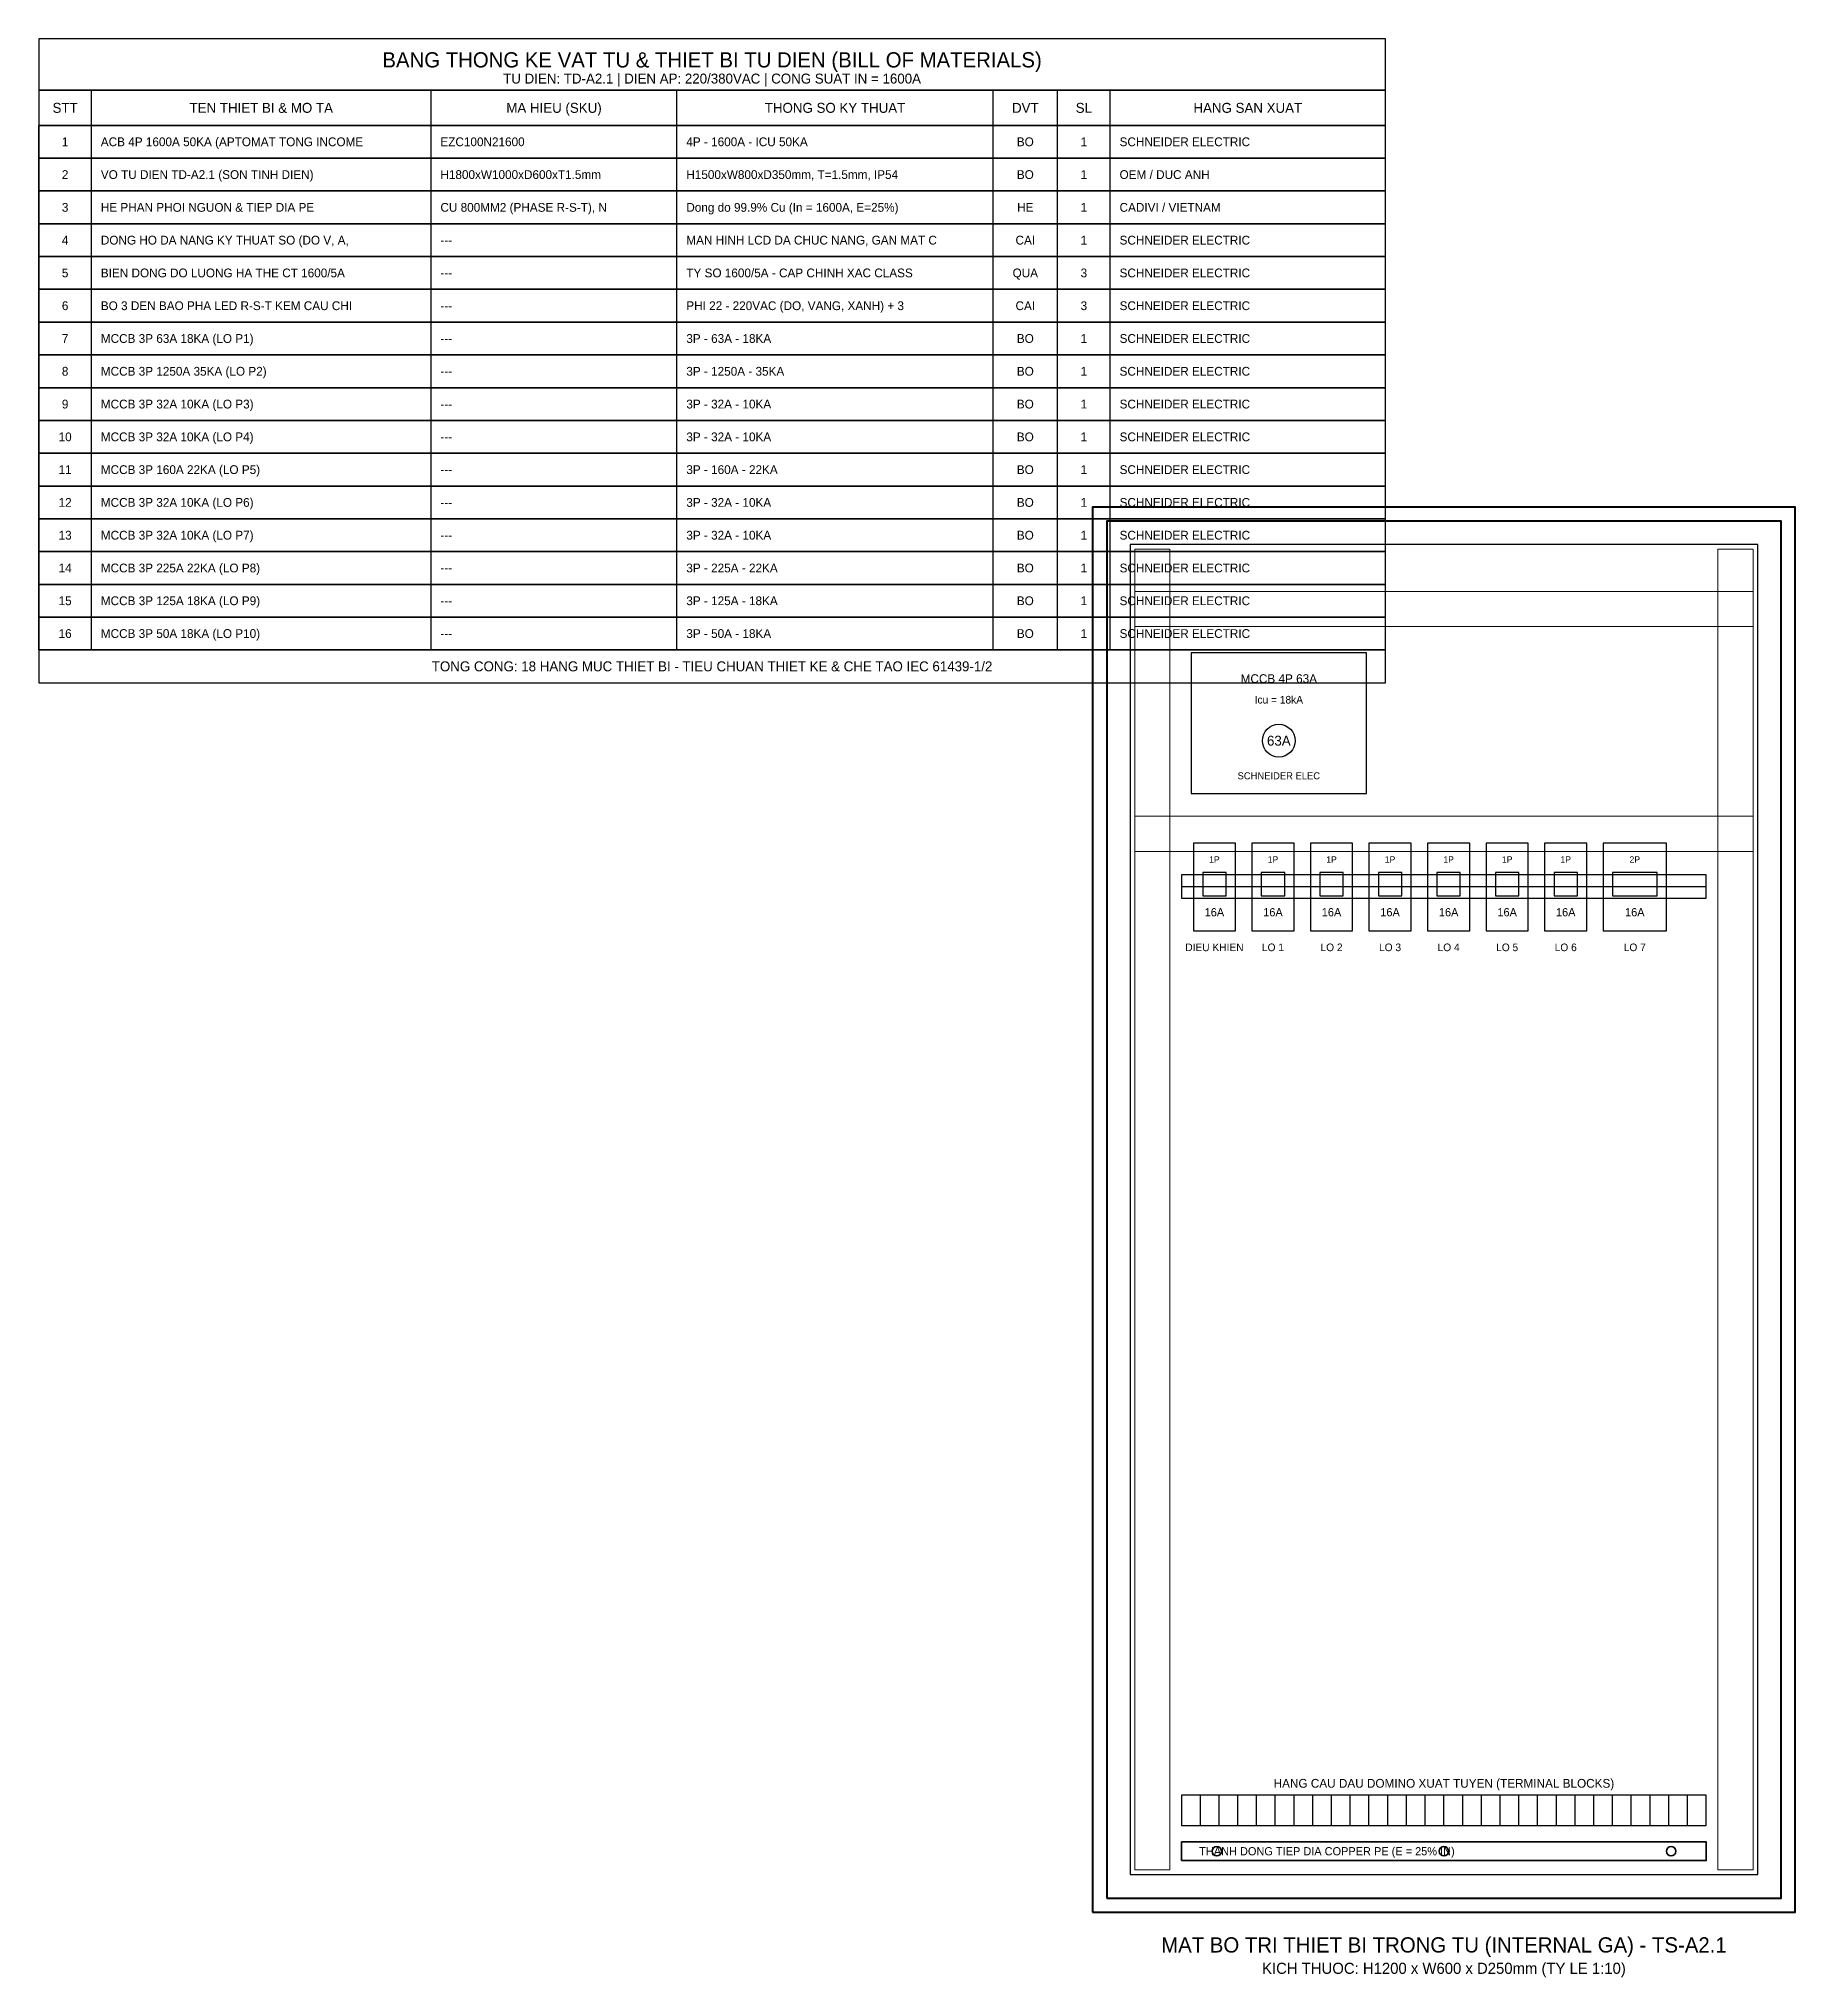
# Model space of a CAD drawing. Header units: metres. Extents: x 100 to 13750, y 44 to 1700.
# Drawn here: x 4800 to 6300, y 44 to 1700 of the extents above; entities that cross this region are included whole.
import ezdxf
from ezdxf.enums import TextEntityAlignment as Align

# ---------------------------------------------------------------- set-up
doc = ezdxf.new("R2010")
doc.units = ezdxf.units.M
for name, color, linetype, lineweight in [('0_COPPER', 3, 'Continuous', 35), ('0_DEVICES', 7, 'Continuous', 30), ('0_DUCTS', 8, 'Continuous', 18), ('0_FRAME', 6, 'Continuous', 40), ('0_PLATE', 4, 'Continuous', 25), ('0_TABLE', 4, 'Continuous', 25), ('0_TABLE_HDR', 2, 'Continuous', 30), ('0_TEXT', 7, 'Continuous', 20), ('0_TEXT_TITLE', 3, 'Continuous', 30)]:
    doc.layers.add(name, color=color, linetype=linetype, lineweight=lineweight)

msp = doc.modelspace()

# ---------------------------------------------------------------- texts
at = {"layer": '0_COPPER', "color": 3}
msp.add_text('THANH DONG TIEP DIA COPPER PE (E = 25% IN)', height=7, dxfattribs=at).set_placement((5791, 152), align=Align.MIDDLE_LEFT)
at = {"layer": '0_TABLE_HDR', "color": 2}
for s, height, p in [('BANG THONG KE VAT TU & THIET BI TU DIEN (BILL OF MATERIALS)', 13, (5375, 1682)), ('STT', 8.5, (4822.5, 1641)), ('TEN THIET BI & MO TA', 8.5, (4990, 1641)), ('MA HIEU (SKU)', 8.5, (5240, 1641)), ('THONG SO KY THUAT', 8.5, (5480, 1641)), ('DVT', 8.5, (5642.5, 1641)), ('SL', 8.5, (5692.5, 1641)), ('HANG SAN XUAT', 8.5, (5832.5, 1641)), ('TONG CONG: 18 HANG MUC THIET BI - TIEU CHUAN THIET KE & CHE TAO IEC 61439-1/2', 8.5, (5375, 1164))]:
    msp.add_text(s, height=height, dxfattribs=at).set_placement(p, align=Align.MIDDLE_CENTER)
at = {"layer": '0_TEXT'}
for s, height, p in [('TU DIEN: TD-A2.1 | DIEN AP: 220/380VAC | CONG SUAT IN = 1600A', 8.5, (5375, 1666)), ('MCCB 4P 63A', 7.5, (5859, 1153.5)), ('Icu = 18kA', 6.5, (5859, 1135.5)), ('SCHNEIDER ELEC', 6, (5859, 1070.5)), ('1P', 5.5, (5804, 999)), ('1P', 5.5, (5854, 999)), ('1P', 5.5, (5904, 999)), ('1P', 5.5, (5954, 999)), ('1P', 5.5, (6004, 999)), ('1P', 5.5, (6054, 999)), ('1P', 5.5, (6104, 999)), ('2P', 5.5, (6163, 999)), ('HANG CAU DAU DOMINO XUAT TUYEN (TERMINAL BLOCKS)', 7.5, (6000, 210)), ('KICH THUOC: H1200 x W600 x D250mm (TY LE 1:10)', 9.5, (6000, 52))]:
    msp.add_text(s, height=height, dxfattribs=at).set_placement(p, align=Align.MIDDLE_CENTER)
at = {"layer": '0_TEXT', "color": 7}
for s, p in [('1', (4822.5, 1612)), ('BO', (5642.5, 1612)), ('1', (5692.5, 1612)), ('2', (4822.5, 1584)), ('BO', (5642.5, 1584)), ('1', (5692.5, 1584)), ('3', (4822.5, 1556)), ('HE', (5642.5, 1556)), ('1', (5692.5, 1556)), ('4', (4822.5, 1528)), ('CAI', (5642.5, 1528)), ('1', (5692.5, 1528)), ('5', (4822.5, 1500)), ('QUA', (5642.5, 1500)), ('3', (5692.5, 1500)), ('6', (4822.5, 1472)), ('CAI', (5642.5, 1472)), ('3', (5692.5, 1472)), ('7', (4822.5, 1444)), ('BO', (5642.5, 1444)), ('1', (5692.5, 1444)), ('8', (4822.5, 1416)), ('BO', (5642.5, 1416)), ('1', (5692.5, 1416)), ('9', (4822.5, 1388)), ('BO', (5642.5, 1388)), ('1', (5692.5, 1388)), ('10', (4822.5, 1360)), ('BO', (5642.5, 1360)), ('1', (5692.5, 1360)), ('11', (4822.5, 1332)), ('BO', (5642.5, 1332)), ('1', (5692.5, 1332)), ('12', (4822.5, 1304)), ('BO', (5642.5, 1304)), ('1', (5692.5, 1304)), ('13', (4822.5, 1276)), ('BO', (5642.5, 1276)), ('1', (5692.5, 1276)), ('14', (4822.5, 1248)), ('BO', (5642.5, 1248)), ('1', (5692.5, 1248)), ('15', (4822.5, 1220)), ('BO', (5642.5, 1220)), ('1', (5692.5, 1220)), ('16', (4822.5, 1192)), ('BO', (5642.5, 1192)), ('1', (5692.5, 1192))]:
    msp.add_text(s, height=7.5, dxfattribs=at).set_placement(p, align=Align.MIDDLE_CENTER)
for s, p in [('ACB 4P 1600A 50KA (APTOMAT TONG INCOME', (4853, 1612)), ('EZC100N21600', (5143, 1612)), ('4P - 1600A - ICU 50KA', (5353, 1612)), ('VO TU DIEN TD-A2.1 (SON TINH DIEN)', (4853, 1584)), ('H1800xW1000xD600xT1.5mm', (5143, 1584)), ('H1500xW800xD350mm, T=1.5mm, IP54', (5353, 1584)), ('HE PHAN PHOI NGUON & TIEP DIA PE', (4853, 1556)), ('CU 800MM2 (PHASE R-S-T), N', (5143, 1556)), ('Dong do 99.9% Cu (In = 1600A, E=25%)', (5353, 1556)), ('DONG HO DA NANG KY THUAT SO (DO V, A, ', (4853, 1528)), ('---', (5143, 1528)), ('MAN HINH LCD DA CHUC NANG, GAN MAT C', (5353, 1528)), ('BIEN DONG DO LUONG HA THE CT 1600/5A', (4853, 1500)), ('---', (5143, 1500)), ('TY SO 1600/5A - CAP CHINH XAC CLASS ', (5353, 1500)), ('BO 3 DEN BAO PHA LED R-S-T KEM CAU CHI', (4853, 1472)), ('PHI 22 - 220VAC (DO, VANG, XANH) + 3', (5353, 1472)), ('---', (5143, 1472)), ('MCCB 3P 63A 18KA (LO P1)', (4853, 1444)), ('---', (5143, 1444)), ('3P - 63A - 18KA', (5353, 1444)), ('MCCB 3P 1250A 35KA (LO P2)', (4853, 1416)), ('---', (5143, 1416)), ('3P - 1250A - 35KA', (5353, 1416)), ('MCCB 3P 32A 10KA (LO P3)', (4853, 1388)), ('3P - 32A - 10KA', (5353, 1388)), ('---', (5143, 1388)), ('MCCB 3P 32A 10KA (LO P4)', (4853, 1360)), ('---', (5143, 1360)), ('3P - 32A - 10KA', (5353, 1360)), ('MCCB 3P 160A 22KA (LO P5)', (4853, 1332)), ('---', (5143, 1332)), ('3P - 160A - 22KA', (5353, 1332)), ('MCCB 3P 32A 10KA (LO P6)', (4853, 1304)), ('---', (5143, 1304)), ('3P - 32A - 10KA', (5353, 1304)), ('MCCB 3P 32A 10KA (LO P7)', (4853, 1276)), ('---', (5143, 1276)), ('3P - 32A - 10KA', (5353, 1276)), ('MCCB 3P 225A 22KA (LO P8)', (4853, 1248)), ('---', (5143, 1248)), ('3P - 225A - 22KA', (5353, 1248)), ('MCCB 3P 125A 18KA (LO P9)', (4853, 1220)), ('---', (5143, 1220)), ('3P - 125A - 18KA', (5353, 1220)), ('MCCB 3P 50A 18KA (LO P10)', (4853, 1192)), ('3P - 50A - 18KA', (5353, 1192)), ('---', (5143, 1192))]:
    msp.add_text(s, height=7.5, dxfattribs=at).set_placement(p, align=Align.MIDDLE_LEFT)
at = {"layer": '0_TEXT', "color": 3}
for s, p in [('SCHNEIDER ELECTRIC', (5723, 1612)), ('OEM / DUC ANH', (5723, 1584)), ('CADIVI / VIETNAM', (5723, 1556)), ('SCHNEIDER ELECTRIC', (5723, 1528)), ('SCHNEIDER ELECTRIC', (5723, 1500)), ('SCHNEIDER ELECTRIC', (5723, 1472)), ('SCHNEIDER ELECTRIC', (5723, 1444)), ('SCHNEIDER ELECTRIC', (5723, 1416)), ('SCHNEIDER ELECTRIC', (5723, 1388)), ('SCHNEIDER ELECTRIC', (5723, 1360)), ('SCHNEIDER ELECTRIC', (5723, 1332)), ('SCHNEIDER ELECTRIC', (5723, 1304)), ('SCHNEIDER ELECTRIC', (5723, 1276)), ('SCHNEIDER ELECTRIC', (5723, 1248)), ('SCHNEIDER ELECTRIC', (5723, 1220)), ('SCHNEIDER ELECTRIC', (5723, 1192))]:
    msp.add_text(s, height=7.5, dxfattribs=at).set_placement(p, align=Align.MIDDLE_LEFT)
at = {"layer": '0_TEXT_TITLE'}
for s, height, p in [('63A', 8.5, (5859, 1100.5)), ('16A', 7, (5804, 954)), ('16A', 7, (5854, 954)), ('16A', 7, (5904, 954)), ('16A', 7, (5954, 954)), ('16A', 7, (6004, 954)), ('16A', 7, (6054, 954)), ('16A', 7, (6104, 954)), ('16A', 7, (6163, 954)), ('DIEU KHIEN', 6.5, (5804, 924)), ('LO 1', 6.5, (5854, 924)), ('LO 2', 6.5, (5904, 924)), ('LO 3', 6.5, (5954, 924)), ('LO 4', 6.5, (6004, 924)), ('LO 5', 6.5, (6054, 924)), ('LO 6', 6.5, (6104, 924)), ('LO 7', 6.5, (6163, 924)), ('MAT BO TRI THIET BI TRONG TU (INTERNAL GA) - TS-A2.1', 13, (6000, 72))]:
    msp.add_text(s, height=height, dxfattribs=at).set_placement(p, align=Align.MIDDLE_CENTER)

# ---------------------------------------------------------------- linework, layer by layer
at = {"layer": '0_COPPER', "color": 3}
msp.add_lwpolyline([(5776, 144), (6224, 144), (6224, 160), (5776, 160), (5776, 144)], close=True, dxfattribs=at)
for centre in [(5806, 152), (6000, 152), (6194, 152)]:
    msp.add_circle(centre, 4, dxfattribs=at)
at = {"layer": '0_DEVICES'}
for p, q in [((5792, 174), (5792, 200)), ((5808, 174), (5808, 200)), ((5824, 174), (5824, 200)), ((5840, 174), (5840, 200)), ((5856, 174), (5856, 200)), ((5872, 174), (5872, 200)), ((5888, 174), (5888, 200)), ((5904, 174), (5904, 200)), ((5920, 174), (5920, 200)), ((5936, 174), (5936, 200)), ((5952, 174), (5952, 200)), ((5968, 174), (5968, 200)), ((5984, 174), (5984, 200)), ((6000, 174), (6000, 200)), ((6016, 174), (6016, 200)), ((6032, 174), (6032, 200)), ((6048, 174), (6048, 200)), ((6064, 174), (6064, 200)), ((6080, 174), (6080, 200)), ((6096, 174), (6096, 200)), ((6112, 174), (6112, 200)), ((6128, 174), (6128, 200)), ((6144, 174), (6144, 200)), ((6160, 174), (6160, 200)), ((6176, 174), (6176, 200)), ((6192, 174), (6192, 200)), ((6208, 174), (6208, 200))]:
    msp.add_line(p, q, dxfattribs=at)
for points in [[(5784, 1055.5), (5934, 1055.5), (5934, 1175.5), (5784, 1175.5), (5784, 1055.5)], [(5786, 938), (5822, 938), (5822, 1013), (5786, 1013), (5786, 938)], [(5836, 938), (5872, 938), (5872, 1013), (5836, 1013), (5836, 938)], [(5886, 938), (5922, 938), (5922, 1013), (5886, 1013), (5886, 938)], [(5936, 938), (5972, 938), (5972, 1013), (5936, 1013), (5936, 938)], [(5986, 938), (6022, 938), (6022, 1013), (5986, 1013), (5986, 938)], [(6036, 938), (6072, 938), (6072, 1013), (6036, 1013), (6036, 938)], [(6086, 938), (6122, 938), (6122, 1013), (6086, 1013), (6086, 938)], [(6136, 938), (6190, 938), (6190, 1013), (6136, 1013), (6136, 938)], [(5794, 968), (5814, 968), (5814, 988), (5794, 988), (5794, 968)], [(5844, 968), (5864, 968), (5864, 988), (5844, 988), (5844, 968)], [(5894, 968), (5914, 968), (5914, 988), (5894, 988), (5894, 968)], [(5944, 968), (5964, 968), (5964, 988), (5944, 988), (5944, 968)], [(5994, 968), (6014, 968), (6014, 988), (5994, 988), (5994, 968)], [(6044, 968), (6064, 968), (6064, 988), (6044, 988), (6044, 968)], [(6094, 968), (6114, 968), (6114, 988), (6094, 988), (6094, 968)], [(6144, 968), (6182, 968), (6182, 988), (6144, 988), (6144, 968)], [(5776, 174), (6224, 174), (6224, 200), (5776, 200), (5776, 174)]]:
    msp.add_lwpolyline(points, close=True, dxfattribs=at)
msp.add_circle((5859, 1100.5), 14, dxfattribs=at)
at = {"layer": '0_DUCTS'}
for points in [[(5736, 136), (5766, 136), (5766, 1264), (5736, 1264), (5736, 136)], [(6234, 136), (6264, 136), (6264, 1264), (6234, 1264), (6234, 136)], [(5736, 1198), (6264, 1198), (6264, 1228), (5736, 1228), (5736, 1198)], [(5736, 1006), (6264, 1006), (6264, 1036), (5736, 1036), (5736, 1006)]]:
    msp.add_lwpolyline(points, close=True, dxfattribs=at)
at = {"layer": '0_FRAME'}
for points in [[(5700, 100), (6300, 100), (6300, 1300), (5700, 1300), (5700, 100)], [(5712, 112), (6288, 112), (6288, 1288), (5712, 1288), (5712, 112)]]:
    msp.add_lwpolyline(points, close=True, dxfattribs=at)
at = {"layer": '0_PLATE'}
msp.add_line((5776, 976), (6224, 976), dxfattribs=at)
for points in [[(5732, 132), (6268, 132), (6268, 1268), (5732, 1268), (5732, 132)], [(5776, 966), (6224, 966), (6224, 986), (5776, 986), (5776, 966)]]:
    msp.add_lwpolyline(points, close=True, dxfattribs=at)
at = {"layer": '0_TABLE', "color": 4}
for p, q in [((4845, 1626), (4845, 1656)), ((5135, 1626), (5135, 1656)), ((5345, 1626), (5345, 1656)), ((5615, 1626), (5615, 1656)), ((5670, 1626), (5670, 1656)), ((5715, 1626), (5715, 1656)), ((4800, 1598), (4800, 1626)), ((4845, 1598), (4845, 1626)), ((5135, 1598), (5135, 1626)), ((5345, 1598), (5345, 1626)), ((5615, 1598), (5615, 1626)), ((5670, 1598), (5670, 1626)), ((5715, 1598), (5715, 1626)), ((4800, 1570), (4800, 1598)), ((4845, 1570), (4845, 1598)), ((5135, 1570), (5135, 1598)), ((5345, 1570), (5345, 1598)), ((5615, 1570), (5615, 1598)), ((5670, 1570), (5670, 1598)), ((5715, 1570), (5715, 1598)), ((4800, 1542), (4800, 1570)), ((4845, 1542), (4845, 1570)), ((5135, 1542), (5135, 1570)), ((5345, 1542), (5345, 1570)), ((5615, 1542), (5615, 1570)), ((5670, 1542), (5670, 1570)), ((5715, 1542), (5715, 1570)), ((4800, 1514), (4800, 1542)), ((4845, 1514), (4845, 1542)), ((5135, 1514), (5135, 1542)), ((5345, 1514), (5345, 1542)), ((5615, 1514), (5615, 1542)), ((5670, 1514), (5670, 1542)), ((5715, 1514), (5715, 1542)), ((4800, 1486), (4800, 1514)), ((4845, 1486), (4845, 1514)), ((5135, 1486), (5135, 1514)), ((5345, 1486), (5345, 1514)), ((5615, 1486), (5615, 1514)), ((5670, 1486), (5670, 1514)), ((5715, 1486), (5715, 1514)), ((4800, 1458), (4800, 1486)), ((4845, 1458), (4845, 1486)), ((5135, 1458), (5135, 1486)), ((5345, 1458), (5345, 1486)), ((5615, 1458), (5615, 1486)), ((5670, 1458), (5670, 1486)), ((5715, 1458), (5715, 1486)), ((4800, 1430), (4800, 1458)), ((4845, 1430), (4845, 1458)), ((5135, 1430), (5135, 1458)), ((5345, 1430), (5345, 1458)), ((5615, 1430), (5615, 1458)), ((5670, 1430), (5670, 1458)), ((5715, 1430), (5715, 1458)), ((4800, 1402), (4800, 1430)), ((4845, 1402), (4845, 1430)), ((5135, 1402), (5135, 1430)), ((5345, 1402), (5345, 1430)), ((5615, 1402), (5615, 1430)), ((5670, 1402), (5670, 1430)), ((5715, 1402), (5715, 1430)), ((4800, 1374), (4800, 1402)), ((4845, 1374), (4845, 1402)), ((5135, 1374), (5135, 1402)), ((5345, 1374), (5345, 1402)), ((5615, 1374), (5615, 1402)), ((5670, 1374), (5670, 1402)), ((5715, 1374), (5715, 1402)), ((4800, 1346), (4800, 1374)), ((4845, 1346), (4845, 1374)), ((5135, 1346), (5135, 1374)), ((5345, 1346), (5345, 1374)), ((5615, 1346), (5615, 1374)), ((5670, 1346), (5670, 1374)), ((5715, 1346), (5715, 1374)), ((4800, 1318), (4800, 1346)), ((4845, 1318), (4845, 1346)), ((5135, 1318), (5135, 1346)), ((5345, 1318), (5345, 1346)), ((5615, 1318), (5615, 1346)), ((5670, 1318), (5670, 1346)), ((5715, 1318), (5715, 1346)), ((4800, 1290), (4800, 1318)), ((4845, 1290), (4845, 1318)), ((5135, 1290), (5135, 1318)), ((5345, 1290), (5345, 1318)), ((5615, 1290), (5615, 1318)), ((5670, 1290), (5670, 1318)), ((5715, 1290), (5715, 1318)), ((4800, 1262), (4800, 1290)), ((4845, 1262), (4845, 1290)), ((5135, 1262), (5135, 1290)), ((5345, 1262), (5345, 1290)), ((5615, 1262), (5615, 1290)), ((5670, 1262), (5670, 1290)), ((5715, 1262), (5715, 1290)), ((4800, 1234), (4800, 1262)), ((4845, 1234), (4845, 1262)), ((5135, 1234), (5135, 1262)), ((5345, 1234), (5345, 1262)), ((5615, 1234), (5615, 1262)), ((5670, 1234), (5670, 1262)), ((5715, 1234), (5715, 1262)), ((4800, 1206), (4800, 1234)), ((4845, 1206), (4845, 1234)), ((5135, 1206), (5135, 1234)), ((5345, 1206), (5345, 1234)), ((5615, 1206), (5615, 1234)), ((5670, 1206), (5670, 1234)), ((5715, 1206), (5715, 1234)), ((4800, 1178), (4800, 1206)), ((4845, 1178), (4845, 1206)), ((5135, 1178), (5135, 1206)), ((5345, 1178), (5345, 1206)), ((5615, 1178), (5615, 1206)), ((5670, 1178), (5670, 1206)), ((5715, 1178), (5715, 1206))]:
    msp.add_line(p, q, dxfattribs=at)
for points in [[(4800, 1656), (5950, 1656), (5950, 1700), (4800, 1700), (4800, 1656)], [(4800, 1626), (5950, 1626), (5950, 1656), (4800, 1656), (4800, 1626)], [(4800, 1598), (5950, 1598), (5950, 1626), (4800, 1626), (4800, 1598)], [(4800, 1570), (5950, 1570), (5950, 1598), (4800, 1598), (4800, 1570)], [(4800, 1542), (5950, 1542), (5950, 1570), (4800, 1570), (4800, 1542)], [(4800, 1514), (5950, 1514), (5950, 1542), (4800, 1542), (4800, 1514)], [(4800, 1486), (5950, 1486), (5950, 1514), (4800, 1514), (4800, 1486)], [(4800, 1458), (5950, 1458), (5950, 1486), (4800, 1486), (4800, 1458)], [(4800, 1430), (5950, 1430), (5950, 1458), (4800, 1458), (4800, 1430)], [(4800, 1402), (5950, 1402), (5950, 1430), (4800, 1430), (4800, 1402)], [(4800, 1374), (5950, 1374), (5950, 1402), (4800, 1402), (4800, 1374)], [(4800, 1346), (5950, 1346), (5950, 1374), (4800, 1374), (4800, 1346)], [(4800, 1318), (5950, 1318), (5950, 1346), (4800, 1346), (4800, 1318)], [(4800, 1290), (5950, 1290), (5950, 1318), (4800, 1318), (4800, 1290)], [(4800, 1262), (5950, 1262), (5950, 1290), (4800, 1290), (4800, 1262)], [(4800, 1234), (5950, 1234), (5950, 1262), (4800, 1262), (4800, 1234)], [(4800, 1206), (5950, 1206), (5950, 1234), (4800, 1234), (4800, 1206)], [(4800, 1178), (5950, 1178), (5950, 1206), (4800, 1206), (4800, 1178)], [(4800, 1150), (5950, 1150), (5950, 1178), (4800, 1178), (4800, 1150)]]:
    msp.add_lwpolyline(points, close=True, dxfattribs=at)

msp.set_redraw_order([(e.dxf.handle, doc.entitydb.next_handle()) for e in msp.query("TEXT MTEXT ATTDEF DIMENSION ARC_DIMENSION")])  # texts and dimensions are drawn at this point

doc.saveas('drawing.dxf')
